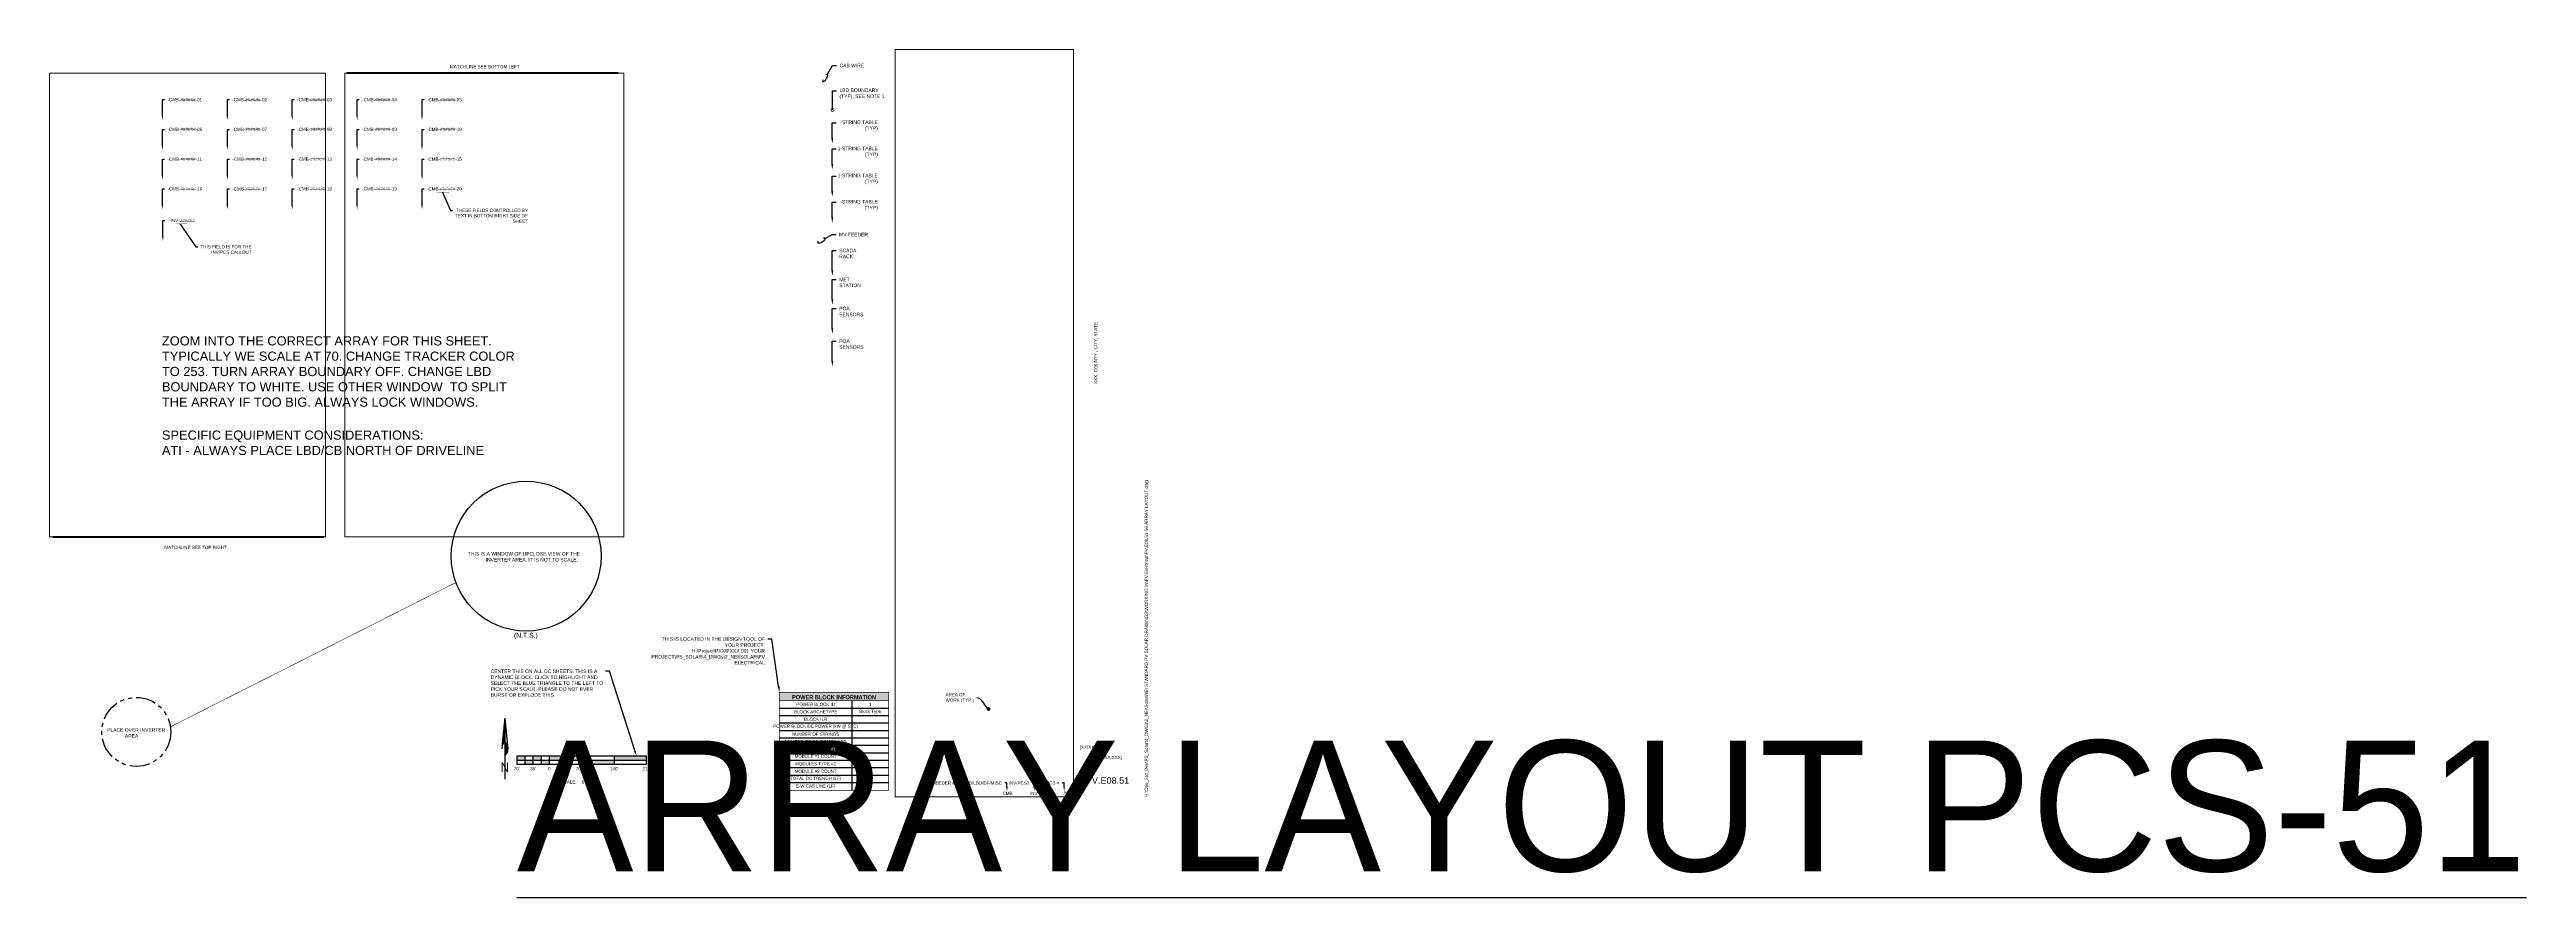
# Paper-space layout 'PV.E08.51 ARRAY LAYOUT PCS-51' of a CAD drawing. Header units: feet. Extents: x 0.9 to 77.2, y -3.1 to 23.
import ezdxf
from ezdxf import colors
from ezdxf.entities.mleader import LeaderData, LeaderLine
from ezdxf.enums import TextEntityAlignment as Align
from ezdxf.math import Vec2, Vec3

# ---------------------------------------------------------------- set-up
doc = ezdxf.new("R2018")
doc.units = ezdxf.units.FT
doc.header["$MEASUREMENT"] = 0
doc.linetypes.add('PHANTOM', pattern=[0.5, 0.25, -0.05, 0.05, -0.05, 0.05, -0.05])
doc.linetypes.add('PHANTOM2', pattern=[1.25, 0.625, -0.125, 0.125, -0.125, 0.125, -0.125])
for name, color, linetype in [('E-DETL', 7, 'Continuous'), ('G-ANNO-TEXT', 1, 'Continuous'), ('G-ANNO-TTBL', 1, 'Continuous'), ('G-MATC-LINE', 6, 'PHANTOM'), ('PV-AUTOTABLES', 7, 'Continuous')]:
    doc.layers.add(name, color=color, linetype=linetype)
doc.layers.add('G-NPLT', color=67, linetype='Continuous', plot=False)
doc.layers.add('VP', color=31, linetype='Continuous', plot=False)
doc.styles.add('NEI Standard', font='arial.ttf', dxfattribs={"height": 0.1094})
doc.styles.add('NEI-A', font='arial.ttf')
doc.styles.get("Standard").update_dxf_attribs({"font": 'arial.ttf'})

# ---------------------------------------------------------------- blocks, each defined once
blk = doc.blocks.new('_Dot')
at = {"color": 0, "linetype": 'ByBlock', "lineweight": -2}
blk.add_line((-0.5, 0), (-1, 0), dxfattribs=at)
at = {"color": 0, "linetype": 'ByBlock', "const_width": 0.5}
blk.add_lwpolyline([(-0.25, 0, 1), (0.25, 0, 1)], format="xyb", close=True, dxfattribs=at)
blk = doc.blocks.new('*A17')
at = {"color": 7, "linetype": 'Continuous', "ltscale": 0.083333, "const_width": 0.0208}
blk.add_lwpolyline([(3.365, 0), (0, 0), (0, -3.021), (3.365, -3.021)], close=True, dxfattribs=at)
blk.add_lwpolyline([(0, -0.26), (3.365, -0.26)], dxfattribs=at)
at = {"color": 7, "linetype": 'Continuous', "ltscale": 0.083333}
for points in [[(0, -0.49), (3.365, -0.49)], [(0, -0.719), (3.365, -0.719)], [(2.229, -0.26), (2.229, -3.021)], [(0, -0.948), (3.365, -0.948)], [(0, -1.177), (3.365, -1.177)], [(0, -1.406), (3.365, -1.406)], [(0, -1.635), (3.365, -1.635)], [(0, -1.865), (3.365, -1.865)], [(0, -2.094), (3.365, -2.094)], [(0, -2.323), (3.365, -2.323)], [(0, -2.552), (3.365, -2.552)], [(0, -2.781), (3.365, -2.781)]]:
    blk.add_lwpolyline(points, dxfattribs=at)
at = {"color": 254, "true_color": 0xd9d9d9}
blk.add_solid([(0, 0), (3.365, 0), (0, -0.26), (3.365, -0.26)], dxfattribs=at)
at = {"color": 7, "style": 'NEI-A'}
for s, insert, char_height, attachment_point in [('\\fArial Narrow|b0|i0|c0|p34;BLOCK ARCHETYPE', (1.115, -0.604), 0.09931, 5), ('\\fArial Narrow|b1|i0|c0|p34;POWER BLOCK INFORMATION', (1.682, -0.219), 0.12639, 8), ('\\fArial Narrow|b0|i0|c0|p34;POWER BLOCK ID', (1.115, -0.375), 0.09931, 5), ('\\fArial Narrow|b0|i0|c0|p34;Block Type ', (2.797, -0.604), 0.09931, 5), ('\\fArial Narrow|b0|i0|c0|p34;1', (2.797, -0.375), 0.09931, 5), ('\\fArial Narrow|b0|i0|c0|p34;POWER BLOCK DC POWER (kW @ STC)', (1.115, -1.062), 0.09931, 5), ('\\fArial Narrow|b0|i0|c0|p34;NUMBER OF DC COMBINERS', (1.115, -1.521), 0.09931, 5), ('\\fArial Narrow|b0|i0|c0|p34;NUMBER OF STRINGS', (1.115, -1.292), 0.09931, 5), ('\\fArial Narrow|b0|i0|c0|p34;BLOCK ILR', (1.115, -0.833), 0.09931, 5), ('\\fArial Narrow|b0|i0|c0|p34;MODULE #1 COUNT', (1.115, -1.979), 0.09931, 5), ('\\fArial Narrow|b0|i0|c0|p34;MODULES TYPE #1', (1.115, -1.75), 0.09931, 5), ('\\fArial Narrow|b0|i0|c0|p34;MODULES TYPE #2', (1.115, -2.208), 0.09931, 5), ('\\fArial Narrow|b0|i0|c0|p34;TOTAL DC TRENCH (LF)', (1.115, -2.667), 0.09931, 5), ('\\fArial Narrow|b0|i0|c0|p34;MODULE #2 COUNT', (1.115, -2.438), 0.09931, 5), ('\\fArial Narrow|b0|i0|c0|p34;E-W CAB LINE (LF)', (1.115, -2.901), 0.09931, 5)]:
    blk.add_mtext(s, dxfattribs=dict(at, insert=insert, char_height=char_height, attachment_point=attachment_point))
blk = doc.blocks.new('Equipment Callout Arrowhead .75')
at = {"color": 0}
blk.add_ellipse((-0.25, 0), major_axis=(0.743, 0), ratio=0.350959, start_param=-0.80282, end_param=3.944413, dxfattribs=at)
blk = doc.blocks.new('_DotSmall')
at = {"color": 0, "linetype": 'ByBlock', "const_width": 0.5}
blk.add_lwpolyline([(-0.0625, 0, 1), (0.0625, 0, 1)], format="xyb", close=True, dxfattribs=at)
blk = doc.blocks.new('TITLE NAME W_O SCALE')
at = {"lineweight": 30, "flags": 104}
blk.add_attdef('TITLE_NAME', text='', height=0.25, dxfattribs=at).set_placement((-0.029, 0.213), align=Align.BOTTOM_LEFT)
at = {"style": 'NEI-A'}
for tag, p in [('SCALE:', (0, 0)), ('1"_=_', (0.561, 0.002))]:
    blk.add_attdef(tag, text='', height=0.109, dxfattribs=at).set_placement(p, align=Align.BOTTOM_LEFT)
blk = doc.blocks.new('NORTH ARROW VERTICAL')
h = blk.add_hatch()
h.set_pattern_fill('ANSI31', color=0, scale=0.01, style=0)
h.paths.add_polyline_path([(-0.029, 0.337, -0.067391), (-0.022, 0.357, -0.104279), (-0.011, 0.371, -0.174286), (0, 0.375), (0, 0.625)])
h.paths.add_polyline_path([(0.031, 0.312), (0.029, 0.337, 0.067391), (0.022, 0.357, 0.104279), (0.011, 0.371, 0.174286), (0, 0.375), (0, 0.25, 0.174286), (0.011, 0.254, 0.104279), (0.022, 0.268, 0.065115), (0.029, 0.287, 0.051264)])
at = {"color": 0}
for p, q in [((0, 0.625), (-0.031, 0.312)), ((0, 0.625), (0.031, 0.312)), ((0, 0.625), (0, 0.375)), ((0, 0.375), (0, 0.25)), ((0, 0.25), (0, 0))]:
    blk.add_line(p, q, dxfattribs=at)
for points in [[(0, 0.375, 0.174286), (-0.011, 0.371, 0.104279), (-0.022, 0.357, 0.065115), (-0.029, 0.338, 0.051264), (-0.031, 0.312, 0.051264)], [(0.031, 0.312, 0.051264), (0.029, 0.338, 0.065115), (0.022, 0.357, 0.104279), (0.011, 0.371, 0.174286), (0, 0.375, 0.174286)], [(0, 0.25, 0.174286), (0.011, 0.254, 0.104279), (0.022, 0.268, 0.065115), (0.029, 0.287, 0.051264), (0.031, 0.312, 0.051264)]]:
    blk.add_lwpolyline(points, format="xyb", dxfattribs=at)
at = {"color": 0, "style": 'NEI-A', "width": 0.85}
blk.add_text('N', height=0.1, dxfattribs=at).set_placement((0, 0.122), align=Align.MIDDLE)
blk = doc.blocks.new('SUB_BLOCK-SCALE_1')
h = blk.add_hatch(color=256)
h.dxf.hatch_style = 1
h.paths.add_polyline_path([(-2, 0.125), (-2, 0), (-1.75, 0), (-1.75, 0.125)])
h.paths.add_polyline_path([(-1.75, 0), (-1.75, -0.125), (-1.5, -0.125), (-1.5, 0)])
h.paths.add_polyline_path([(-1.25, 0.125), (-1.5, 0.125), (-1.5, 0), (-1.25, 0)])
h.paths.add_polyline_path([(-1.25, 0), (-1.25, -0.125), (-1, -0.125), (-1, 0)])
h.paths.add_polyline_path([(0, 0), (0, 0.125), (-1, 0.125), (-1, 0)])
h.paths.add_polyline_path([(1, -0.125), (1, 0), (0, 0), (0, -0.125)])
h.paths.add_polyline_path([(1, 0.125), (1, 0), (2, 0), (2, 0.125)])
for p, q in [((-2, 0), (2, 0)), ((-1.75, 0.125), (-1.75, -0.125)), ((-1.5, 0.125), (-1.5, -0.125)), ((-1.25, 0.125), (-1.25, -0.125)), ((-1, 0.125), (-1, -0.125)), ((0, -0.125), (0, 0.125))]:
    blk.add_line(p, q)
at = {"color": 0, "linetype": 'ByBlock', "lineweight": -2}
blk.add_line((1, 0.125), (1, -0.125), dxfattribs=at)
blk.add_lwpolyline([(-2, 0.125), (-2, -0.125), (2, -0.125), (2, 0.125)], close=True, dxfattribs=at)
at = {"insert": (-0.655, -0.667), "char_height": 0.1, "width": 0.4822, "attachment_point": 4, "style": 'NEI-A'}
blk.add_mtext('\\pxql;SCALE:', dxfattribs=at)
at = {"linetype": 'ByBlock', "lineweight": -2, "style": 'NEI-A', "flags": 8}
for tag, p in [('#1', (-2, -0.257)), ('#2', (-1.5, -0.257)), ('#3', (-1, -0.257)), ('#4', (0, -0.257)), ('#5', (1, -0.257)), ('#6', (2, -0.257))]:
    blk.add_attdef(tag, text='', height=0.1, dxfattribs=at).set_placement(p, align=Align.MIDDLE_CENTER)
blk.add_attdef('SCALE', text='', height=0.1, dxfattribs=at).set_placement((0, -0.667), align=Align.MIDDLE_LEFT)
blk = doc.blocks.new('*U26')
ref = blk.add_blockref('SUB_BLOCK-SCALE_1', (0, 0))
ref.add_attrib('#1', "70'", dxfattribs={"linetype": 'ByBlock', "lineweight": -2, "height": 0.1, "style": 'NEI-A', "flags": 8}).set_placement((-2, -0.257), align=Align.MIDDLE)
ref.add_attrib('#2', "35'", dxfattribs={"linetype": 'ByBlock', "lineweight": -2, "height": 0.1, "style": 'NEI-A', "flags": 8}).set_placement((-1.5, -0.257), align=Align.MIDDLE)
ref.add_attrib('#3', '0', dxfattribs={"linetype": 'ByBlock', "lineweight": -2, "height": 0.1, "style": 'NEI-A', "flags": 8}).set_placement((-1, -0.257), align=Align.MIDDLE)
ref.add_attrib('#4', "70'", dxfattribs={"linetype": 'ByBlock', "lineweight": -2, "height": 0.1, "style": 'NEI-A', "flags": 8}).set_placement((-0.091, -0.257), align=Align.MIDDLE)
ref.add_attrib('#5', "140'", dxfattribs={"linetype": 'ByBlock', "lineweight": -2, "height": 0.1, "style": 'NEI-A', "flags": 8}).set_placement((1, -0.257), align=Align.MIDDLE)
ref.add_attrib('#6', "210'", dxfattribs={"linetype": 'ByBlock', "lineweight": -2, "height": 0.1, "style": 'NEI-A', "flags": 8}).set_placement((2, -0.257), align=Align.MIDDLE)
ref.add_attrib('SCALE', '1"=70\'', dxfattribs={"linetype": 'ByBlock', "lineweight": -2, "height": 0.1, "style": 'NEI-A', "flags": 8}).set_placement((0, -0.667), align=Align.MIDDLE_LEFT)

psp = doc.layouts.new('PV.E08.51 ARRAY LAYOUT PCS-51')

# ---------------------------------------------------------------- linework, layer by layer
at = {"layer": 'E-DETL', "linetype": 'Continuous', "const_width": 0.0156, "flags": 128}
psp.add_lwpolyline([(4.572, 2.153), (13.361, 6.591)], dxfattribs=at)
at = {"layer": 'E-DETL', "linetype": 'Continuous'}
psp.add_circle((15.539, 7.41), 2.309, dxfattribs=at)
at = {"layer": 'E-DETL', "linetype": 'PHANTOM2'}
psp.add_circle((3.526, 1.998), 1.063, dxfattribs=at)
at = {"layer": 'G-MATC-LINE', "const_width": 0.0625}
for points in [[(18.38, 22.287), (10.012, 22.287)], [(9.313, 8.003), (0.945, 8.003)]]:
    psp.add_lwpolyline(points, dxfattribs=at)

# ---------------------------------------------------------------- block references
at = {"layer": 'PV-AUTOTABLES'}
psp.add_blockref('*A17', (23.345, 3.221), dxfattribs=at)

# ---------------------------------------------------------------- texts
at = {"layer": 'G-ANNO-TEXT', "attachment_point": 5, "style": 'NEI-A'}
for s, width, insert, char_height in [('MATCHLINE SEE BOTTOM LEFT', 7.58538, (14.266, 22.482), 0.1), ('MATCHLINE SEE TOP RIGHT', 3.13854, (5.352, 7.678), 0.1), ('(N.T.S.)', 1.53108, (15.53, 4.952), 0.15)]:
    psp.add_mtext_dynamic_manual_height_columns(s, width=width, gutter_width=0.547, heights=[0], dxfattribs=dict(at, insert=insert, char_height=char_height))
at = {"layer": 'G-ANNO-TTBL', "style": 'NEI-A'}
psp.add_text('XXX, COUNTY , CITY, STATE', height=0.1, rotation=90, dxfattribs=at).set_placement((33.097, 13.668), align=Align.MIDDLE)
for s, width, insert, char_height, attachment_point in [('[XX/XX/XX]', 0.85482, (32.595, 1.513), 0.1, 4), ('[XXXX.XXX]', 0.85482, (33.515, 1.2), 0.1, 5), ('PV.E08.51', 1.7218, (33.455, 0.502), 0.2, 5)]:
    psp.add_mtext_dynamic_manual_height_columns(s, width=width, gutter_width=0.5, heights=[0], dxfattribs=dict(at, insert=insert, char_height=char_height, attachment_point=attachment_point))
at = {"layer": 'G-NPLT', "insert": (34.6, 0), "char_height": 0.1, "width": 13.97168, "attachment_point": 1, "rotation": 90, "style": 'NEI-A'}
psp.add_mtext('H:\\\\Ops_Std_Dev\\\\PS_Solar\\\\4_DWGs\\\\2_NEI\\\\Solar\\\\NEI STANDARD PV SOLAR DRAWINGS\\\\WORKING IN\\\\PV Electrical\\\\PV.E08.51-56 ARRAY LAYOUT.dwg', dxfattribs=at)
at = {"layer": 'G-NPLT', "style": 'NEI-A'}
for s, width, gutter_width, insert, char_height, attachment_point in [('\\pxi-5,l5,ql;THIS IS A WINDOW OF UPCLOSE VIEW OF THE INVERTER AREA. IT IS NOT TO SCALE.', 3.63316, 0.469, (13.744, 7.537), 0.1094, 1), ('\\pxi-5,l5,ql;PLACE OVER INVERTER AREA', 1.79112, 0.469, (2.626, 2.111), 0.1094, 1), ('CMB', 0.28743, 0.547, (30.218, 0.106), 0.1, 4), ('INV', 0.13074, 0.547, (31.064, 0.105), 0.1, 4), ('######', 0.28743, 0.547, (32.095, 0.114), 0.1, 4)]:
    psp.add_mtext_dynamic_manual_height_columns(s, width=width, gutter_width=gutter_width, heights=[0], dxfattribs=dict(at, insert=insert, char_height=char_height, attachment_point=attachment_point))

# ---------------------------------------------------------------- leaders
at = {"layer": 'G-ANNO-TEXT'}
ml = psp.add_multileader_mtext('Standard', dxfattribs=at)
ml.set_content('CAB WIRE', color=256, style='NEI-A')
ml.set_leader_properties()
ml.set_arrow_properties(name='Equipment Callout Arrowhead .75')
ml.build(insert=Vec2(0, 0))
ml.multileader.update_dxf_attribs({"dogleg_length": 0.125, "arrow_head_size": 0.18})
ctx = ml.context
ctx.base_point, ctx.char_height, ctx.arrow_head_size, ctx.landing_gap_size, ctx.plane_origin = Vec3(25.107, 22.52), 0.1094, 0.18, 0.09, Vec3(24.337, 21.416)
notes = []
notes.append((ctx, [(0, (1, 1, 0), (24.982, 22.52), (1, 0), 0.125, [(0, [(24.732, 22.101)], 0, [])])]))
ctx.mtext.insert, ctx.mtext.width, ctx.mtext.flow_direction = Vec3(25.197, 22.576), 0.76912, 5
ctx.mtext.has_bg_fill, ctx.mtext.bg_color, ctx.mtext.bg_scale_factor, ctx.mtext.bg_transparency, ctx.mtext.use_window_bg_color = 1, -1027028792, 1.5, 0, 1
ml = psp.add_multileader_mtext('Standard', dxfattribs=at)
ml.set_content('SCADA\\PRACK', color=256, style='NEI-A')
ml.set_leader_properties()
ml.build(insert=Vec2(0, 0))
ml.multileader.update_dxf_attribs({"dogleg_length": 0.125, "arrow_head_size": 0.18})
ctx = ml.context
ctx.base_point, ctx.char_height, ctx.arrow_head_size, ctx.landing_gap_size, ctx.plane_origin = Vec3(25.097, 16.821), 0.1094, 0.18, 0.09, Vec3(30.985, 17.392)
notes.append((ctx, [(0, (1, 1, 0), (24.972, 16.821), (1, 0), 0.125, [(0, [(24.974, 16.034)], 0, [])])]))
ctx.mtext.insert, ctx.mtext.width, ctx.mtext.flow_direction = Vec3(25.187, 16.877), 0.00121, 5
ctx.mtext.has_bg_fill, ctx.mtext.bg_color, ctx.mtext.bg_scale_factor, ctx.mtext.bg_transparency, ctx.mtext.use_window_bg_color = 1, -1027028792, 1.5, 0, 1
ml = psp.add_multileader_mtext('Standard', dxfattribs=at)
ml.set_content('AREA OF WORK (TYP.)', color=256, style='NEI-A')
ml.set_leader_properties()
ml.set_arrow_properties(name='DOT')
ml.build(insert=Vec2(0, 0))
ml.multileader.update_dxf_attribs({"leader_type": 2, "text_right_attachment_type": 2, "dogleg_length": 0.1, "arrow_head_size": 0.05})
ctx = ml.context
ctx.base_point, ctx.char_height, ctx.arrow_head_size, ctx.landing_gap_size, ctx.plane_origin = Vec3(28.373, 3.13), 0.10005, 0.05, 0.09, Vec3(21.99, 1.779)
ctx.right_attachment = 2
notes.append((ctx, [(1, (1, 1, 0), (29.523, 3.045), (-1, 0), 0.1, [(1, [(29.786, 2.703)], 0, [])])]))
ctx.mtext.insert, ctx.mtext.width, ctx.mtext.flow_direction = Vec3(28.463, 3.195), 0.97803, 5
ctx.mtext.has_bg_fill, ctx.mtext.bg_color, ctx.mtext.bg_scale_factor, ctx.mtext.bg_transparency, ctx.mtext.use_window_bg_color = 1, -1027028792, 1.5, 0, 1
at = {"layer": 'G-NPLT'}
ml = psp.add_multileader_mtext('Standard', dxfattribs=at)
ml.set_content('THESE FIELDS CONTROLLED BY TEXT IN BOTTOM RIGHT SIDE OF SHEET', color=256, style='NEI-A')
ml.set_leader_properties()
ml.build(insert=Vec2(0, 0))
ml.multileader.update_dxf_attribs({"dogleg_length": 0.0625, "arrow_head_size": 0.125})
ctx = ml.context
ctx.base_point, ctx.char_height, ctx.arrow_head_size, ctx.landing_gap_size, ctx.plane_origin = Vec3(13.271, 18.059), 0.1, 0.125, 0.09, Vec3(13.952, 18.111)
ctx.text_align_type = 2
notes.append((ctx, [(0, (1, 1, 0), (13.209, 18.059), (1, 0), 0.0625, [(2, [(12.679, 18.638), (13.16, 18.627), (12.948, 18.642)], 0, [])])]))
ctx.mtext.insert, ctx.mtext.width, ctx.mtext.alignment, ctx.mtext.flow_direction = Vec3(15.594, 18.11), 2.56759, 3, 5
ml = psp.add_multileader_mtext('Standard', dxfattribs=at)
ml.set_content('THIS FIELD IS FOR THE INV/PCS CALLOUT', color=256, style='NEI-A')
ml.set_leader_properties()
ml.build(insert=Vec2(0, 0))
ml.multileader.update_dxf_attribs({"dogleg_length": 0.0625, "arrow_head_size": 0.125})
ctx = ml.context
ctx.base_point, ctx.char_height, ctx.arrow_head_size, ctx.landing_gap_size, ctx.plane_origin = Vec3(5.421, 16.937), 0.1, 0.125, 0.09, Vec3(6.102, 16.989)
ctx.text_align_type = 2
notes.append((ctx, [(0, (1, 1, 0), (5.359, 16.937), (1, 0), 0.0625, [(2, [(4.64, 17.666), (5.089, 17.662), (4.86, 17.66)], 0, [])])]))
ctx.mtext.insert, ctx.mtext.width, ctx.mtext.alignment, ctx.mtext.flow_direction = Vec3(7.076, 16.988), 1.61654, 3, 5
ml = psp.add_multileader_mtext('Standard', dxfattribs=at)
ml.set_content('CKT/FEEDER #', color=256, style='NEI-A')
ml.set_leader_properties()
ml.build(insert=Vec2(0, 0))
ml.multileader.update_dxf_attribs({"dogleg_length": 0.0625, "arrow_head_size": 0.125})
ctx = ml.context
ctx.base_point, ctx.char_height, ctx.arrow_head_size, ctx.landing_gap_size, ctx.plane_origin = Vec3(27.667, 0.423), 0.1, 0.125, 0.09, Vec3(29.271, 0.475)
ctx.text_align_type = 2
notes.append((ctx, [(0, (1, 1, 0), (28.902, 0.423), (-1, 0), 0.0625, [(0, [(28.902, 0.158)], 0, [])])]))
ctx.mtext.insert, ctx.mtext.width, ctx.mtext.alignment, ctx.mtext.flow_direction = Vec3(28.749, 0.474), 1, 3, 5
ml = psp.add_multileader_mtext('Standard', dxfattribs=at)
ml.set_content('CMB/LBD/DF/MISC', color=256, style='NEI-A')
ml.set_leader_properties()
ml.build(insert=Vec2(0, 0))
ml.multileader.update_dxf_attribs({"dogleg_length": 0.0625, "arrow_head_size": 0.125})
ctx = ml.context
ctx.base_point, ctx.char_height, ctx.arrow_head_size, ctx.landing_gap_size, ctx.plane_origin = Vec3(28.891, 0.425), 0.1, 0.125, 0.09, Vec3(30.634, 0.477)
ctx.text_align_type = 2
notes.append((ctx, [(0, (1, 1, 0), (30.356, 0.425), (-1, 0), 0.0625, [(0, [(30.356, 0.162)], 0, [])])]))
ctx.mtext.insert, ctx.mtext.width, ctx.mtext.alignment, ctx.mtext.flow_direction = Vec3(30.203, 0.475), 1, 3, 5
ml = psp.add_multileader_mtext('Standard', dxfattribs=at)
ml.set_content('INV/PCS?', color=256, style='NEI-A')
ml.set_leader_properties()
ml.build(insert=Vec2(0, 0))
ml.multileader.update_dxf_attribs({"dogleg_length": 0.0625, "arrow_head_size": 0.125})
ctx = ml.context
ctx.base_point, ctx.char_height, ctx.arrow_head_size, ctx.landing_gap_size, ctx.plane_origin = Vec3(30.337, 0.424), 0.1, 0.125, 0.09, Vec3(31.565, 0.476)
ctx.text_align_type = 2
notes.append((ctx, [(0, (1, 1, 0), (31.196, 0.424), (-1, 0), 0.0625, [(0, [(31.199, 0.172)], 0, [])])]))
ctx.mtext.insert, ctx.mtext.width, ctx.mtext.alignment, ctx.mtext.flow_direction = Vec3(31.044, 0.475), 0.6306, 3, 5
ml = psp.add_multileader_mtext('Standard', dxfattribs=at)
ml.set_content('INV/PCS #', color=256, style='NEI-A')
ml.set_leader_properties()
ml.build(insert=Vec2(0, 0))
ml.multileader.update_dxf_attribs({"dogleg_length": 0.0625, "arrow_head_size": 0.125})
ctx = ml.context
ctx.base_point, ctx.char_height, ctx.arrow_head_size, ctx.landing_gap_size, ctx.plane_origin = Vec3(31.213, 0.429), 0.1, 0.125, 0.09, Vec3(32.473, 0.481)
ctx.text_align_type = 2
notes.append((ctx, [(0, (1, 1, 0), (32.116, 0.429), (-1, 0), 0.0625, [(0, [(32.118, 0.17)], 0, [])])]))
ctx.mtext.insert, ctx.mtext.width, ctx.mtext.alignment, ctx.mtext.flow_direction = Vec3(31.964, 0.48), 1, 3, 5
for ctx, leaders in notes:
    for number, flags, end, landing, length, lines in leaders:
        leader = LeaderData()
        leader.index, (leader.has_last_leader_line, leader.has_dogleg_vector, leader.attachment_direction) = number, flags
        leader.last_leader_point, leader.dogleg_vector, leader.dogleg_length = Vec3(end), Vec3(landing), length
        for number, points, colour, breaks in lines:
            line = LeaderLine()
            line.index, line.vertices, line.color, line.breaks = number, Vec3.list(points), colors.encode_raw_color(colour), breaks
            leader.lines.append(line)
        ctx.leaders.append(leader)

# ---------------------------------------------------------------- viewports
at = {"layer": 'VP'}
psp.add_viewport(center=(5.105, 15.145), size=(8.506, 14.2844), view_center_point=(1062205.489, -81818.832), view_height=1681208.3633, dxfattribs=at)
psp.add_viewport(center=(14.249, 15.145), size=(8.602, 14.2844), view_center_point=(763198.988, 1956140.921), view_height=2637781.614, status=3, dxfattribs=at)
vp = psp.add_viewport(center=(15.539, 7.41), size=(4.619, 4.6188), view_center_point=(576477.775, 1034631.816), view_height=138.5635, status=4, dxfattribs=at)
vp.dxf.flags = 0x10000  # cut along an outline
vp.dxf.clipping_boundary_handle = psp.add_lwpolyline([(13.229, 7.41, 1), (17.848, 7.41, 1)], format="xyb", close=True, dxfattribs={"invisible": 1}).dxf.handle

# ---------------------------------------------------------------- next in the draw order: linework, layer by layer
at = {"layer": 'G-ANNO-TEXT', "const_width": 0.0483, "flags": 128}
psp.add_lwpolyline([(29.756, 2.704, 1), (29.823, 2.704, 1)], format="xyb", close=True, dxfattribs=at)

# ---------------------------------------------------------------- next in the draw order: texts
at = {"layer": 'G-NPLT', "attachment_point": 1, "style": 'NEI-A', "bg_fill": 3, "box_fill_scale": 1.5, "bg_fill_color": 256, "bg_fill_transparency": 0}
for s, insert, char_height in [('ZOOM INTO THE CORRECT ARRAY FOR THIS SHEET. TYPICALLY WE SCALE AT 70. CHANGE TRACKER COLOR TO 253. TURN ARRAY BOUNDARY OFF. CHANGE LBD BOUNDARY TO WHITE. USE OTHER WINDOW  TO SPLIT THE ARRAY IF TOO BIG. ALWAYS LOCK WINDOWS.', (4.315, 14.182), 0.282978), ('SPECIFIC EQUIPMENT CONSIDERATIONS:\\PATI - ALWAYS PLACE LBD/CB NORTH OF DRIVELINE', (4.315, 11.279), 0.28298)]:
    psp.add_mtext_dynamic_manual_height_columns(s, width=11.28978, gutter_width=1.415, heights=[0], dxfattribs=dict(at, insert=insert, char_height=char_height))

# ---------------------------------------------------------------- next in the draw order: leaders
at = {"layer": 'G-ANNO-TEXT'}
ml = psp.add_multileader_mtext('Standard', dxfattribs=at)
ml.set_content(' -CMB-######-01', color=256, style='NEI-A')
ml.set_leader_properties()
ml.build(insert=Vec2(0, 0))
ml.multileader.update_dxf_attribs({"dogleg_length": 0.0625, "arrow_head_size": 0.125})
ctx = ml.context
ctx.base_point, ctx.char_height, ctx.arrow_head_size, ctx.landing_gap_size, ctx.plane_origin = Vec3(4.393, 21.468), 0.1, 0.125, 0.09, Vec3(3.581, 20.169)
notes = []
notes.append((ctx, [(0, (1, 1, 0), (4.331, 21.468), (1, 0), 0.0625, [(0, [(4.331, 20.837)], 0, [])])]))
ctx.mtext.insert, ctx.mtext.width, ctx.mtext.flow_direction = Vec3(4.483, 21.518), 1, 5
ctx.mtext.has_bg_fill, ctx.mtext.bg_color, ctx.mtext.bg_scale_factor, ctx.mtext.bg_transparency, ctx.mtext.use_window_bg_color = 1, -1027028792, 1.5, 0, 1
ml = psp.add_multileader_mtext('Standard', dxfattribs=at)
ml.set_content(' -CMB-######-02', color=256, style='NEI-A')
ml.set_leader_properties()
ml.build(insert=Vec2(0, 0))
ml.multileader.update_dxf_attribs({"dogleg_length": 0.0625, "arrow_head_size": 0.125})
ctx = ml.context
ctx.base_point, ctx.char_height, ctx.arrow_head_size, ctx.landing_gap_size, ctx.plane_origin = Vec3(6.393, 21.468), 0.1, 0.125, 0.09, Vec3(5.581, 20.169)
notes.append((ctx, [(0, (1, 1, 0), (6.331, 21.468), (1, 0), 0.0625, [(0, [(6.331, 20.837)], 0, [])])]))
ctx.mtext.insert, ctx.mtext.width, ctx.mtext.flow_direction = Vec3(6.483, 21.518), 1, 5
ctx.mtext.has_bg_fill, ctx.mtext.bg_color, ctx.mtext.bg_scale_factor, ctx.mtext.bg_transparency, ctx.mtext.use_window_bg_color = 1, -1027028792, 1.5, 0, 1
ml = psp.add_multileader_mtext('Standard', dxfattribs=at)
ml.set_content(' -CMB-######-03', color=256, style='NEI-A')
ml.set_leader_properties()
ml.build(insert=Vec2(0, 0))
ml.multileader.update_dxf_attribs({"dogleg_length": 0.0625, "arrow_head_size": 0.125})
ctx = ml.context
ctx.base_point, ctx.char_height, ctx.arrow_head_size, ctx.landing_gap_size, ctx.plane_origin = Vec3(8.393, 21.468), 0.1, 0.125, 0.09, Vec3(7.581, 20.169)
notes.append((ctx, [(0, (1, 1, 0), (8.331, 21.468), (1, 0), 0.0625, [(0, [(8.331, 20.837)], 0, [])])]))
ctx.mtext.insert, ctx.mtext.width, ctx.mtext.flow_direction = Vec3(8.483, 21.519), 1, 5
ctx.mtext.has_bg_fill, ctx.mtext.bg_color, ctx.mtext.bg_scale_factor, ctx.mtext.bg_transparency, ctx.mtext.use_window_bg_color = 1, -1027028792, 1.5, 0, 1
ml = psp.add_multileader_mtext('Standard', dxfattribs=at)
ml.set_content(' -CMB-######-04', color=256, style='NEI-A')
ml.set_leader_properties()
ml.build(insert=Vec2(0, 0))
ml.multileader.update_dxf_attribs({"dogleg_length": 0.0625, "arrow_head_size": 0.125})
ctx = ml.context
ctx.base_point, ctx.char_height, ctx.arrow_head_size, ctx.landing_gap_size, ctx.plane_origin = Vec3(10.393, 21.468), 0.1, 0.125, 0.09, Vec3(9.581, 20.169)
notes.append((ctx, [(0, (1, 1, 0), (10.331, 21.468), (1, 0), 0.0625, [(0, [(10.331, 20.837)], 0, [])])]))
ctx.mtext.insert, ctx.mtext.width, ctx.mtext.flow_direction = Vec3(10.483, 21.518), 1, 5
ctx.mtext.has_bg_fill, ctx.mtext.bg_color, ctx.mtext.bg_scale_factor, ctx.mtext.bg_transparency, ctx.mtext.use_window_bg_color = 1, -1027028792, 1.5, 0, 1
ml = psp.add_multileader_mtext('Standard', dxfattribs=at)
ml.set_content(' -CMB-######-05', color=256, style='NEI-A')
ml.set_leader_properties()
ml.build(insert=Vec2(0, 0))
ml.multileader.update_dxf_attribs({"dogleg_length": 0.0625, "arrow_head_size": 0.125})
ctx = ml.context
ctx.base_point, ctx.char_height, ctx.arrow_head_size, ctx.landing_gap_size, ctx.plane_origin = Vec3(12.393, 21.468), 0.1, 0.125, 0.09, Vec3(11.581, 20.169)
notes.append((ctx, [(0, (1, 1, 0), (12.331, 21.468), (1, 0), 0.0625, [(0, [(12.331, 20.837)], 0, [])])]))
ctx.mtext.insert, ctx.mtext.width, ctx.mtext.flow_direction = Vec3(12.483, 21.518), 1, 5
ctx.mtext.has_bg_fill, ctx.mtext.bg_color, ctx.mtext.bg_scale_factor, ctx.mtext.bg_transparency, ctx.mtext.use_window_bg_color = 1, -1027028792, 1.5, 0, 1
ml = psp.add_multileader_mtext('Standard', dxfattribs=at)
ml.set_content(' -INV-######', color=256, style='NEI-A')
ml.set_leader_properties()
ml.build(insert=Vec2(0, 0))
ml.multileader.update_dxf_attribs({"dogleg_length": 0.0625, "arrow_head_size": 0.125})
ctx = ml.context
ctx.base_point, ctx.char_height, ctx.arrow_head_size, ctx.landing_gap_size, ctx.plane_origin = Vec3(4.408, 17.746), 0.1, 0.125, 0.09, Vec3(3.595, 16.447)
notes.append((ctx, [(0, (1, 1, 0), (4.345, 17.746), (1, 0), 0.0625, [(0, [(4.345, 17.115)], 0, [])])]))
ctx.mtext.insert, ctx.mtext.width, ctx.mtext.flow_direction = Vec3(4.498, 17.796), 1, 5
ctx.mtext.has_bg_fill, ctx.mtext.bg_color, ctx.mtext.bg_scale_factor, ctx.mtext.bg_transparency, ctx.mtext.use_window_bg_color = 1, -1027028792, 1.5, 0, 1
ml = psp.add_multileader_mtext('Standard', dxfattribs=at)
ml.set_content('MV FEEDER ', color=256, style='NEI-A')
ml.set_leader_properties()
ml.set_arrow_properties(name='Equipment Callout Arrowhead .75')
ml.build(insert=Vec2(0, 0))
ml.multileader.update_dxf_attribs({"dogleg_length": 0.125, "arrow_head_size": 0.18})
ctx = ml.context
ctx.base_point, ctx.char_height, ctx.arrow_head_size, ctx.landing_gap_size, ctx.plane_origin = Vec3(25.091, 17.313), 0.1094, 0.18, 0.09, Vec3(22.166, 16.421)
notes.append((ctx, [(0, (1, 1, 0), (24.966, 17.313), (1, 0), 0.125, [(0, [(24.599, 17.108)], 0, [])])]))
ctx.mtext.insert, ctx.mtext.width, ctx.mtext.flow_direction = Vec3(25.181, 17.368), 1.14964, 5
ctx.mtext.has_bg_fill, ctx.mtext.bg_color, ctx.mtext.bg_scale_factor, ctx.mtext.bg_transparency, ctx.mtext.use_window_bg_color = 1, -1027028792, 1.5, 0, 1
ml = psp.add_multileader_mtext('Standard', dxfattribs=at)
ml.set_content('MET STATION', color=256, style='NEI-A')
ml.set_leader_properties()
ml.build(insert=Vec2(0, 0))
ml.multileader.update_dxf_attribs({"dogleg_length": 0.125, "arrow_head_size": 0.18})
ctx = ml.context
ctx.base_point, ctx.char_height, ctx.arrow_head_size, ctx.landing_gap_size, ctx.plane_origin = Vec3(25.097, 15.93), 0.1094, 0.18, 0.09, Vec3(30.985, 16.501)
notes.append((ctx, [(0, (1, 1, 0), (24.972, 15.93), (1, 0), 0.125, [(0, [(24.974, 15.143)], 0, [])])]))
ctx.mtext.insert, ctx.mtext.width, ctx.mtext.flow_direction = Vec3(25.187, 15.986), 0.00121, 5
ctx.mtext.has_bg_fill, ctx.mtext.bg_color, ctx.mtext.bg_scale_factor, ctx.mtext.bg_transparency, ctx.mtext.use_window_bg_color = 1, -1027028792, 1.5, 0, 1
at = {"layer": 'G-NPLT'}
ml = psp.add_multileader_mtext('Standard', dxfattribs=at)
ml.set_content('THIS IS LOCATED IN THE DESIGN TOOL OF YOUR PROJECT.\\PH:\\\\Project\\\\XXX\\\\XXXX.001 YOUR PROJECT\\\\PS_SOLAR\\\\4_DWGs\\\\2_NEI\\\\SOLAR\\\\PV ELECTRICAL', color=256, style='NEI-A')
ml.set_leader_properties()
ml.build(insert=Vec2(0, 0))
ml.multileader.update_dxf_attribs({"dogleg_length": 0.125, "arrow_head_size": 0.18})
ctx = ml.context
ctx.base_point, ctx.char_height, ctx.arrow_head_size, ctx.landing_gap_size, ctx.plane_origin = Vec3(19.32, 4.857), 0.1094, 0.18, 0.09, Vec3(22.324, 2.603)
ctx.text_align_type = 2
notes.append((ctx, [(0, (1, 1, 0), (23.112, 4.857), (-1, 0), 0.125, [(0, [(23.345, 3.221)], 0, [])])]))
ctx.mtext.insert, ctx.mtext.width, ctx.mtext.defined_height, ctx.mtext.alignment, ctx.mtext.flow_direction = Vec3(22.897, 4.913), 3.52688, 0.506, 3, 5
ctx.mtext.has_bg_fill, ctx.mtext.bg_color, ctx.mtext.bg_scale_factor, ctx.mtext.bg_transparency, ctx.mtext.use_window_bg_color = 1, -1027028792, 1.5, 0, 1
for ctx, leaders in notes:
    for number, flags, end, landing, length, lines in leaders:
        leader = LeaderData()
        leader.index, (leader.has_last_leader_line, leader.has_dogleg_vector, leader.attachment_direction) = number, flags
        leader.last_leader_point, leader.dogleg_vector, leader.dogleg_length = Vec3(end), Vec3(landing), length
        for number, points, colour, breaks in lines:
            line = LeaderLine()
            line.index, line.vertices, line.color, line.breaks = number, Vec3.list(points), colors.encode_raw_color(colour), breaks
            leader.lines.append(line)
        ctx.leaders.append(leader)

# ---------------------------------------------------------------- next in the draw order: viewports
at = {"layer": 'VP'}
psp.add_viewport(center=(29.659, 11.505), size=(5.5, 23.0106), view_center_point=(46.375, 29.495), view_height=23.0106, status=5, dxfattribs=at)

# ---------------------------------------------------------------- next in the draw order: leaders
at = {"layer": 'G-ANNO-TEXT'}
ml = psp.add_multileader_mtext('Standard', dxfattribs=at)
ml.set_content('LBD BOUNDARY\\P(TYP), SEE NOTE 1.', color=256, style='NEI-A')
ml.set_leader_properties()
ml.set_arrow_properties(name='DOTSMALL')
ml.build(insert=Vec2(0, 0))
ml.multileader.update_dxf_attribs({"dogleg_length": 0.125, "arrow_head_size": 0.18})
ctx = ml.context
ctx.base_point, ctx.char_height, ctx.arrow_head_size, ctx.landing_gap_size, ctx.plane_origin = Vec3(25.104, 21.742), 0.1094, 0.18, 0.09, Vec3(3.005, 20.348)
notes = []
notes.append((ctx, [(0, (1, 1, 0), (24.979, 21.742), (1, 0), 0.125, [(0, [(24.978, 21.151)], 0, [])])]))
ctx.mtext.insert, ctx.mtext.width, ctx.mtext.flow_direction = Vec3(25.194, 21.813), 1.41449, 5
ctx.mtext.has_bg_fill, ctx.mtext.bg_color, ctx.mtext.bg_scale_factor, ctx.mtext.bg_transparency, ctx.mtext.use_window_bg_color = 1, -1027028792, 1.5, 0, 1
ml = psp.add_multileader_mtext('Standard', dxfattribs=at)
ml.set_content(' -CMB-######-06', color=256, style='NEI-A')
ml.set_leader_properties()
ml.build(insert=Vec2(0, 0))
ml.multileader.update_dxf_attribs({"dogleg_length": 0.0625, "arrow_head_size": 0.125})
ctx = ml.context
ctx.base_point, ctx.char_height, ctx.arrow_head_size, ctx.landing_gap_size, ctx.plane_origin = Vec3(4.393, 20.552), 0.1, 0.125, 0.09, Vec3(3.581, 19.253)
notes.append((ctx, [(0, (1, 1, 0), (4.331, 20.552), (1, 0), 0.0625, [(0, [(4.331, 19.921)], 0, [])])]))
ctx.mtext.insert, ctx.mtext.width, ctx.mtext.flow_direction = Vec3(4.483, 20.603), 1, 5
ctx.mtext.has_bg_fill, ctx.mtext.bg_color, ctx.mtext.bg_scale_factor, ctx.mtext.bg_transparency, ctx.mtext.use_window_bg_color = 1, -1027028792, 1.5, 0, 1
ml = psp.add_multileader_mtext('Standard', dxfattribs=at)
ml.set_content(' -CMB-######-07', color=256, style='NEI-A')
ml.set_leader_properties()
ml.build(insert=Vec2(0, 0))
ml.multileader.update_dxf_attribs({"dogleg_length": 0.0625, "arrow_head_size": 0.125})
ctx = ml.context
ctx.base_point, ctx.char_height, ctx.arrow_head_size, ctx.landing_gap_size, ctx.plane_origin = Vec3(6.393, 20.552), 0.1, 0.125, 0.09, Vec3(5.581, 19.253)
notes.append((ctx, [(0, (1, 1, 0), (6.331, 20.552), (1, 0), 0.0625, [(0, [(6.331, 19.921)], 0, [])])]))
ctx.mtext.insert, ctx.mtext.width, ctx.mtext.flow_direction = Vec3(6.483, 20.603), 1, 5
ctx.mtext.has_bg_fill, ctx.mtext.bg_color, ctx.mtext.bg_scale_factor, ctx.mtext.bg_transparency, ctx.mtext.use_window_bg_color = 1, -1027028792, 1.5, 0, 1
ml = psp.add_multileader_mtext('Standard', dxfattribs=at)
ml.set_content(' -CMB-######-08', color=256, style='NEI-A')
ml.set_leader_properties()
ml.build(insert=Vec2(0, 0))
ml.multileader.update_dxf_attribs({"dogleg_length": 0.0625, "arrow_head_size": 0.125})
ctx = ml.context
ctx.base_point, ctx.char_height, ctx.arrow_head_size, ctx.landing_gap_size, ctx.plane_origin = Vec3(8.393, 20.552), 0.1, 0.125, 0.09, Vec3(7.581, 19.253)
notes.append((ctx, [(0, (1, 1, 0), (8.331, 20.552), (1, 0), 0.0625, [(0, [(8.331, 19.921)], 0, [])])]))
ctx.mtext.insert, ctx.mtext.width, ctx.mtext.flow_direction = Vec3(8.483, 20.603), 1, 5
ctx.mtext.has_bg_fill, ctx.mtext.bg_color, ctx.mtext.bg_scale_factor, ctx.mtext.bg_transparency, ctx.mtext.use_window_bg_color = 1, -1027028792, 1.5, 0, 1
ml = psp.add_multileader_mtext('Standard', dxfattribs=at)
ml.set_content(' -CMB-######-09', color=256, style='NEI-A')
ml.set_leader_properties()
ml.build(insert=Vec2(0, 0))
ml.multileader.update_dxf_attribs({"dogleg_length": 0.0625, "arrow_head_size": 0.125})
ctx = ml.context
ctx.base_point, ctx.char_height, ctx.arrow_head_size, ctx.landing_gap_size, ctx.plane_origin = Vec3(10.393, 20.552), 0.1, 0.125, 0.09, Vec3(9.581, 19.253)
notes.append((ctx, [(0, (1, 1, 0), (10.331, 20.552), (1, 0), 0.0625, [(0, [(10.331, 19.921)], 0, [])])]))
ctx.mtext.insert, ctx.mtext.width, ctx.mtext.flow_direction = Vec3(10.483, 20.603), 1, 5
ctx.mtext.has_bg_fill, ctx.mtext.bg_color, ctx.mtext.bg_scale_factor, ctx.mtext.bg_transparency, ctx.mtext.use_window_bg_color = 1, -1027028792, 1.5, 0, 1
ml = psp.add_multileader_mtext('Standard', dxfattribs=at)
ml.set_content(' -CMB-######-10', color=256, style='NEI-A')
ml.set_leader_properties()
ml.build(insert=Vec2(0, 0))
ml.multileader.update_dxf_attribs({"dogleg_length": 0.0625, "arrow_head_size": 0.125})
ctx = ml.context
ctx.base_point, ctx.char_height, ctx.arrow_head_size, ctx.landing_gap_size, ctx.plane_origin = Vec3(12.393, 20.552), 0.1, 0.125, 0.09, Vec3(11.581, 19.253)
notes.append((ctx, [(0, (1, 1, 0), (12.331, 20.552), (1, 0), 0.0625, [(0, [(12.331, 19.921)], 0, [])])]))
ctx.mtext.insert, ctx.mtext.width, ctx.mtext.flow_direction = Vec3(12.483, 20.603), 1, 5
ctx.mtext.has_bg_fill, ctx.mtext.bg_color, ctx.mtext.bg_scale_factor, ctx.mtext.bg_transparency, ctx.mtext.use_window_bg_color = 1, -1027028792, 1.5, 0, 1
ml = psp.add_multileader_mtext('Standard', dxfattribs=at)
ml.set_content('POA SENSORS', color=256, style='NEI-A')
ml.set_leader_properties()
ml.build(insert=Vec2(0, 0))
ml.multileader.update_dxf_attribs({"dogleg_length": 0.125, "arrow_head_size": 0.18})
ctx = ml.context
ctx.base_point, ctx.char_height, ctx.arrow_head_size, ctx.landing_gap_size, ctx.plane_origin = Vec3(25.097, 15.033), 0.1094, 0.18, 0.09, Vec3(30.985, 15.605)
notes.append((ctx, [(0, (1, 1, 0), (24.972, 15.033), (1, 0), 0.125, [(0, [(24.974, 14.247)], 0, [])])]))
ctx.mtext.insert, ctx.mtext.width, ctx.mtext.flow_direction = Vec3(25.187, 15.089), 0.00121, 5
ctx.mtext.has_bg_fill, ctx.mtext.bg_color, ctx.mtext.bg_scale_factor, ctx.mtext.bg_transparency, ctx.mtext.use_window_bg_color = 1, -1027028792, 1.5, 0, 1
at = {"layer": 'G-NPLT'}
ml = psp.add_multileader_mtext('Standard', dxfattribs=at)
ml.set_content('CENTER THIS ON ALL DC SHEETS. THIS IS A DYNAMIC BLOCK. CLICK TO HIGHLIGHT AND SELECT THE BLUE TRIANGLE TO THE LEFT TO PICK YOUR SCALE. PLEASE DO NOT EVER BURST OR EXPLODE THIS.', color=256, style='NEI Standard')
ml.set_leader_properties()
ml.build(insert=Vec2(0, 0))
ml.multileader.update_dxf_attribs({"dogleg_length": 0.125, "arrow_head_size": 0.18})
ctx = ml.context
ctx.base_point, ctx.char_height, ctx.arrow_head_size, ctx.landing_gap_size, ctx.plane_origin = Vec3(14.356, 3.864), 0.1094, 0.18, 0.09, Vec3(25.675, 2.748)
notes.append((ctx, [(0, (1, 1, 0), (18.112, 3.864), (-1, 0), 0.125, [(0, [(18.941, 1.249)], 0, [])])]))
ctx.mtext.insert, ctx.mtext.width, ctx.mtext.defined_height, ctx.mtext.flow_direction = Vec3(14.446, 3.92), 3.68179, 0.506, 5
ctx.mtext.has_bg_fill, ctx.mtext.bg_color, ctx.mtext.bg_scale_factor, ctx.mtext.bg_transparency, ctx.mtext.use_window_bg_color = 1, -1027028792, 1.5, 0, 1
for ctx, leaders in notes:
    for number, flags, end, landing, length, lines in leaders:
        leader = LeaderData()
        leader.index, (leader.has_last_leader_line, leader.has_dogleg_vector, leader.attachment_direction) = number, flags
        leader.last_leader_point, leader.dogleg_vector, leader.dogleg_length = Vec3(end), Vec3(landing), length
        for number, points, colour, breaks in lines:
            line = LeaderLine()
            line.index, line.vertices, line.color, line.breaks = number, Vec3.list(points), colors.encode_raw_color(colour), breaks
            leader.lines.append(line)
        ctx.leaders.append(leader)

# ---------------------------------------------------------------- next in the draw order: leaders
at = {"layer": 'G-ANNO-TEXT'}
ml = psp.add_multileader_mtext('Standard', dxfattribs=at)
ml.set_content('\\pxqr;\xa0-STRING TABLE\\P(TYP) ', color=256, style='NEI-A')
ml.set_leader_properties()
ml.build(insert=Vec2(0, 0))
ml.multileader.update_dxf_attribs({"dogleg_length": 0.125, "arrow_head_size": 0.18})
ctx = ml.context
ctx.base_point, ctx.char_height, ctx.arrow_head_size, ctx.landing_gap_size, ctx.plane_origin = Vec3(25.097, 20.758), 0.1094, 0.18, 0.09, Vec3(30.235, 20.877)
ctx.text_align_type = 2
notes = []
notes.append((ctx, [(1, (1, 1, 0), (24.972, 20.758), (1, 0), 0.125, [(0, [(24.972, 20.114)], 0, [])])]))
ctx.mtext.insert, ctx.mtext.width, ctx.mtext.defined_height, ctx.mtext.alignment, ctx.mtext.flow_direction = Vec3(26.377, 20.829), 1.42086, 0.506, 3, 5
ctx.mtext.has_bg_fill, ctx.mtext.bg_color, ctx.mtext.bg_scale_factor, ctx.mtext.bg_transparency, ctx.mtext.use_window_bg_color = 1, -1027028792, 1.5, 0, 1
ml = psp.add_multileader_mtext('Standard', dxfattribs=at)
ml.set_content(' -CMB-######-11', color=256, style='NEI-A')
ml.set_leader_properties()
ml.build(insert=Vec2(0, 0))
ml.multileader.update_dxf_attribs({"dogleg_length": 0.0625, "arrow_head_size": 0.125})
ctx = ml.context
ctx.base_point, ctx.char_height, ctx.arrow_head_size, ctx.landing_gap_size, ctx.plane_origin = Vec3(4.393, 19.636), 0.1, 0.125, 0.09, Vec3(3.581, 18.337)
notes.append((ctx, [(0, (1, 1, 0), (4.331, 19.636), (1, 0), 0.0625, [(0, [(4.331, 19.005)], 0, [])])]))
ctx.mtext.insert, ctx.mtext.width, ctx.mtext.flow_direction = Vec3(4.483, 19.686), 1, 5
ctx.mtext.has_bg_fill, ctx.mtext.bg_color, ctx.mtext.bg_scale_factor, ctx.mtext.bg_transparency, ctx.mtext.use_window_bg_color = 1, -1027028792, 1.5, 0, 1
ml = psp.add_multileader_mtext('Standard', dxfattribs=at)
ml.set_content(' -CMB-######-12', color=256, style='NEI-A')
ml.set_leader_properties()
ml.build(insert=Vec2(0, 0))
ml.multileader.update_dxf_attribs({"dogleg_length": 0.0625, "arrow_head_size": 0.125})
ctx = ml.context
ctx.base_point, ctx.char_height, ctx.arrow_head_size, ctx.landing_gap_size, ctx.plane_origin = Vec3(6.393, 19.636), 0.1, 0.125, 0.09, Vec3(5.581, 18.337)
notes.append((ctx, [(0, (1, 1, 0), (6.331, 19.636), (1, 0), 0.0625, [(0, [(6.331, 19.005)], 0, [])])]))
ctx.mtext.insert, ctx.mtext.width, ctx.mtext.flow_direction = Vec3(6.483, 19.686), 1, 5
ctx.mtext.has_bg_fill, ctx.mtext.bg_color, ctx.mtext.bg_scale_factor, ctx.mtext.bg_transparency, ctx.mtext.use_window_bg_color = 1, -1027028792, 1.5, 0, 1
ml = psp.add_multileader_mtext('Standard', dxfattribs=at)
ml.set_content(' -CMB-######-13', color=256, style='NEI-A')
ml.set_leader_properties()
ml.build(insert=Vec2(0, 0))
ml.multileader.update_dxf_attribs({"dogleg_length": 0.0625, "arrow_head_size": 0.125})
ctx = ml.context
ctx.base_point, ctx.char_height, ctx.arrow_head_size, ctx.landing_gap_size, ctx.plane_origin = Vec3(8.393, 19.636), 0.1, 0.125, 0.09, Vec3(7.581, 18.337)
notes.append((ctx, [(0, (1, 1, 0), (8.331, 19.636), (1, 0), 0.0625, [(0, [(8.331, 19.005)], 0, [])])]))
ctx.mtext.insert, ctx.mtext.width, ctx.mtext.flow_direction = Vec3(8.483, 19.687), 1, 5
ctx.mtext.has_bg_fill, ctx.mtext.bg_color, ctx.mtext.bg_scale_factor, ctx.mtext.bg_transparency, ctx.mtext.use_window_bg_color = 1, -1027028792, 1.5, 0, 1
ml = psp.add_multileader_mtext('Standard', dxfattribs=at)
ml.set_content(' -CMB-######-14', color=256, style='NEI-A')
ml.set_leader_properties()
ml.build(insert=Vec2(0, 0))
ml.multileader.update_dxf_attribs({"dogleg_length": 0.0625, "arrow_head_size": 0.125})
ctx = ml.context
ctx.base_point, ctx.char_height, ctx.arrow_head_size, ctx.landing_gap_size, ctx.plane_origin = Vec3(10.393, 19.636), 0.1, 0.125, 0.09, Vec3(9.581, 18.337)
notes.append((ctx, [(0, (1, 1, 0), (10.331, 19.636), (1, 0), 0.0625, [(0, [(10.331, 19.005)], 0, [])])]))
ctx.mtext.insert, ctx.mtext.width, ctx.mtext.flow_direction = Vec3(10.483, 19.686), 1, 5
ctx.mtext.has_bg_fill, ctx.mtext.bg_color, ctx.mtext.bg_scale_factor, ctx.mtext.bg_transparency, ctx.mtext.use_window_bg_color = 1, -1027028792, 1.5, 0, 1
ml = psp.add_multileader_mtext('Standard', dxfattribs=at)
ml.set_content(' -CMB-######-15', color=256, style='NEI-A')
ml.set_leader_properties()
ml.build(insert=Vec2(0, 0))
ml.multileader.update_dxf_attribs({"dogleg_length": 0.0625, "arrow_head_size": 0.125})
ctx = ml.context
ctx.base_point, ctx.char_height, ctx.arrow_head_size, ctx.landing_gap_size, ctx.plane_origin = Vec3(12.393, 19.636), 0.1, 0.125, 0.09, Vec3(11.581, 18.337)
notes.append((ctx, [(0, (1, 1, 0), (12.331, 19.636), (1, 0), 0.0625, [(0, [(12.331, 19.005)], 0, [])])]))
ctx.mtext.insert, ctx.mtext.width, ctx.mtext.flow_direction = Vec3(12.483, 19.687), 1, 5
ctx.mtext.has_bg_fill, ctx.mtext.bg_color, ctx.mtext.bg_scale_factor, ctx.mtext.bg_transparency, ctx.mtext.use_window_bg_color = 1, -1027028792, 1.5, 0, 1
ml = psp.add_multileader_mtext('Standard', dxfattribs=at)
ml.set_content('POA SENSORS', color=256, style='NEI-A')
ml.set_leader_properties()
ml.build(insert=Vec2(0, 0))
ml.multileader.update_dxf_attribs({"dogleg_length": 0.125, "arrow_head_size": 0.18})
ctx = ml.context
ctx.base_point, ctx.char_height, ctx.arrow_head_size, ctx.landing_gap_size, ctx.plane_origin = Vec3(25.097, 14.032), 0.1094, 0.18, 0.09, Vec3(30.985, 14.603)
notes.append((ctx, [(0, (1, 1, 0), (24.972, 14.032), (1, 0), 0.125, [(0, [(24.974, 13.245)], 0, [])])]))
ctx.mtext.insert, ctx.mtext.width, ctx.mtext.flow_direction = Vec3(25.187, 14.088), 0.00121, 5
ctx.mtext.has_bg_fill, ctx.mtext.bg_color, ctx.mtext.bg_scale_factor, ctx.mtext.bg_transparency, ctx.mtext.use_window_bg_color = 1, -1027028792, 1.5, 0, 1
at = {"layer": 'G-NPLT'}
ml = psp.add_multileader_mtext('Standard', dxfattribs=at)
ml.set_content('CENTER THIS ON ALL DC SHEETS. THIS IS A DYNAMIC BLOCK. CLICK TO HIGHLIGHT AND SELECT THE BLUE TRIANGLE TO THE LEFT TO PICK YOUR SCALE. PLEASE DO NOT EVER BURST OR EXPLODE THIS.', color=256, style='NEI Standard')
ml.set_leader_properties()
ml.build(insert=Vec2(0, 0))
ml.multileader.update_dxf_attribs({"dogleg_length": 0.125, "arrow_head_size": 0.18})
ctx = ml.context
ctx.base_point, ctx.char_height, ctx.arrow_head_size, ctx.landing_gap_size, ctx.plane_origin = Vec3(14.356, 3.864), 0.1094, 0.18, 0.09, Vec3(25.675, 2.748)
notes.append((ctx, [(0, (1, 1, 0), (18.112, 3.864), (-1, 0), 0.125, [(0, [(18.941, 1.249)], 0, [])])]))
ctx.mtext.insert, ctx.mtext.width, ctx.mtext.defined_height, ctx.mtext.flow_direction = Vec3(14.446, 3.92), 3.68179, 0.506, 5
ctx.mtext.has_bg_fill, ctx.mtext.bg_color, ctx.mtext.bg_scale_factor, ctx.mtext.bg_transparency, ctx.mtext.use_window_bg_color = 1, -1027028792, 1.5, 0, 1
for ctx, leaders in notes:
    for number, flags, end, landing, length, lines in leaders:
        leader = LeaderData()
        leader.index, (leader.has_last_leader_line, leader.has_dogleg_vector, leader.attachment_direction) = number, flags
        leader.last_leader_point, leader.dogleg_vector, leader.dogleg_length = Vec3(end), Vec3(landing), length
        for number, points, colour, breaks in lines:
            line = LeaderLine()
            line.index, line.vertices, line.color, line.breaks = number, Vec3.list(points), colors.encode_raw_color(colour), breaks
            leader.lines.append(line)
        ctx.leaders.append(leader)

# ---------------------------------------------------------------- next in the draw order: leaders
at = {"layer": 'G-ANNO-TEXT'}
ml = psp.add_multileader_mtext('Standard', dxfattribs=at)
ml.set_content('\\pxqr;1-STRING TABLE\\P(TYP) ', color=256, style='NEI-A')
ml.set_leader_properties()
ml.build(insert=Vec2(0, 0))
ml.multileader.update_dxf_attribs({"dogleg_length": 0.125, "arrow_head_size": 0.18})
ctx = ml.context
ctx.base_point, ctx.char_height, ctx.arrow_head_size, ctx.landing_gap_size, ctx.plane_origin = Vec3(25.097, 19.95), 0.1094, 0.18, 0.09, Vec3(30.235, 20.069)
ctx.text_align_type = 2
notes = []
notes.append((ctx, [(1, (1, 1, 0), (24.972, 19.95), (1, 0), 0.125, [(0, [(24.972, 19.306)], 0, [])])]))
ctx.mtext.insert, ctx.mtext.width, ctx.mtext.defined_height, ctx.mtext.alignment, ctx.mtext.flow_direction = Vec3(26.377, 20.021), 1.42086, 0.506, 3, 5
ctx.mtext.has_bg_fill, ctx.mtext.bg_color, ctx.mtext.bg_scale_factor, ctx.mtext.bg_transparency, ctx.mtext.use_window_bg_color = 1, -1027028792, 1.5, 0, 1
ml = psp.add_multileader_mtext('Standard', dxfattribs=at)
ml.set_content(' -CMB-######-16', color=256, style='NEI-A')
ml.set_leader_properties()
ml.build(insert=Vec2(0, 0))
ml.multileader.update_dxf_attribs({"dogleg_length": 0.0625, "arrow_head_size": 0.125})
ctx = ml.context
ctx.base_point, ctx.char_height, ctx.arrow_head_size, ctx.landing_gap_size, ctx.plane_origin = Vec3(4.393, 18.72), 0.1, 0.125, 0.09, Vec3(3.581, 17.421)
notes.append((ctx, [(0, (1, 1, 0), (4.331, 18.72), (1, 0), 0.0625, [(0, [(4.331, 18.089)], 0, [])])]))
ctx.mtext.insert, ctx.mtext.width, ctx.mtext.flow_direction = Vec3(4.483, 18.771), 1, 5
ctx.mtext.has_bg_fill, ctx.mtext.bg_color, ctx.mtext.bg_scale_factor, ctx.mtext.bg_transparency, ctx.mtext.use_window_bg_color = 1, -1027028792, 1.5, 0, 1
ml = psp.add_multileader_mtext('Standard', dxfattribs=at)
ml.set_content(' -CMB-######-17', color=256, style='NEI-A')
ml.set_leader_properties()
ml.build(insert=Vec2(0, 0))
ml.multileader.update_dxf_attribs({"dogleg_length": 0.0625, "arrow_head_size": 0.125})
ctx = ml.context
ctx.base_point, ctx.char_height, ctx.arrow_head_size, ctx.landing_gap_size, ctx.plane_origin = Vec3(6.393, 18.72), 0.1, 0.125, 0.09, Vec3(5.581, 17.421)
notes.append((ctx, [(0, (1, 1, 0), (6.331, 18.72), (1, 0), 0.0625, [(0, [(6.331, 18.089)], 0, [])])]))
ctx.mtext.insert, ctx.mtext.width, ctx.mtext.flow_direction = Vec3(6.483, 18.77), 1, 5
ctx.mtext.has_bg_fill, ctx.mtext.bg_color, ctx.mtext.bg_scale_factor, ctx.mtext.bg_transparency, ctx.mtext.use_window_bg_color = 1, -1027028792, 1.5, 0, 1
ml = psp.add_multileader_mtext('Standard', dxfattribs=at)
ml.set_content(' -CMB-######-18', color=256, style='NEI-A')
ml.set_leader_properties()
ml.build(insert=Vec2(0, 0))
ml.multileader.update_dxf_attribs({"dogleg_length": 0.0625, "arrow_head_size": 0.125})
ctx = ml.context
ctx.base_point, ctx.char_height, ctx.arrow_head_size, ctx.landing_gap_size, ctx.plane_origin = Vec3(8.393, 18.72), 0.1, 0.125, 0.09, Vec3(7.581, 17.421)
notes.append((ctx, [(0, (1, 1, 0), (8.331, 18.72), (1, 0), 0.0625, [(0, [(8.331, 18.089)], 0, [])])]))
ctx.mtext.insert, ctx.mtext.width, ctx.mtext.flow_direction = Vec3(8.483, 18.771), 1, 5
ctx.mtext.has_bg_fill, ctx.mtext.bg_color, ctx.mtext.bg_scale_factor, ctx.mtext.bg_transparency, ctx.mtext.use_window_bg_color = 1, -1027028792, 1.5, 0, 1
ml = psp.add_multileader_mtext('Standard', dxfattribs=at)
ml.set_content(' -CMB-######-19', color=256, style='NEI-A')
ml.set_leader_properties()
ml.build(insert=Vec2(0, 0))
ml.multileader.update_dxf_attribs({"dogleg_length": 0.0625, "arrow_head_size": 0.125})
ctx = ml.context
ctx.base_point, ctx.char_height, ctx.arrow_head_size, ctx.landing_gap_size, ctx.plane_origin = Vec3(10.393, 18.72), 0.1, 0.125, 0.09, Vec3(9.581, 17.421)
notes.append((ctx, [(0, (1, 1, 0), (10.331, 18.72), (1, 0), 0.0625, [(0, [(10.331, 18.089)], 0, [])])]))
ctx.mtext.insert, ctx.mtext.width, ctx.mtext.flow_direction = Vec3(10.483, 18.771), 1, 5
ctx.mtext.has_bg_fill, ctx.mtext.bg_color, ctx.mtext.bg_scale_factor, ctx.mtext.bg_transparency, ctx.mtext.use_window_bg_color = 1, -1027028792, 1.5, 0, 1
ml = psp.add_multileader_mtext('Standard', dxfattribs=at)
ml.set_content(' -CMB-######-20', color=256, style='NEI-A')
ml.set_leader_properties()
ml.build(insert=Vec2(0, 0))
ml.multileader.update_dxf_attribs({"dogleg_length": 0.0625, "arrow_head_size": 0.125})
ctx = ml.context
ctx.base_point, ctx.char_height, ctx.arrow_head_size, ctx.landing_gap_size, ctx.plane_origin = Vec3(12.393, 18.72), 0.1, 0.125, 0.09, Vec3(11.581, 17.421)
notes.append((ctx, [(0, (1, 1, 0), (12.331, 18.72), (1, 0), 0.0625, [(0, [(12.331, 18.089)], 0, [])])]))
ctx.mtext.insert, ctx.mtext.width, ctx.mtext.flow_direction = Vec3(12.483, 18.771), 1, 5
ctx.mtext.has_bg_fill, ctx.mtext.bg_color, ctx.mtext.bg_scale_factor, ctx.mtext.bg_transparency, ctx.mtext.use_window_bg_color = 1, -1027028792, 1.5, 0, 1
at = {"layer": 'G-NPLT'}
ml = psp.add_multileader_mtext('Standard', dxfattribs=at)
ml.set_content('CENTER THIS ON ALL DC SHEETS. THIS IS A DYNAMIC BLOCK. CLICK TO HIGHLIGHT AND SELECT THE BLUE TRIANGLE TO THE LEFT TO PICK YOUR SCALE. PLEASE DO NOT EVER BURST OR EXPLODE THIS.', color=256, style='NEI Standard')
ml.set_leader_properties()
ml.build(insert=Vec2(0, 0))
ml.multileader.update_dxf_attribs({"dogleg_length": 0.125, "arrow_head_size": 0.18})
ctx = ml.context
ctx.base_point, ctx.char_height, ctx.arrow_head_size, ctx.landing_gap_size, ctx.plane_origin = Vec3(14.356, 3.864), 0.1094, 0.18, 0.09, Vec3(25.675, 2.748)
notes.append((ctx, [(0, (1, 1, 0), (18.112, 3.864), (-1, 0), 0.125, [(0, [(18.941, 1.249)], 0, [])])]))
ctx.mtext.insert, ctx.mtext.width, ctx.mtext.defined_height, ctx.mtext.flow_direction = Vec3(14.446, 3.92), 3.68179, 0.506, 5
ctx.mtext.has_bg_fill, ctx.mtext.bg_color, ctx.mtext.bg_scale_factor, ctx.mtext.bg_transparency, ctx.mtext.use_window_bg_color = 1, -1027028792, 1.5, 0, 1
for ctx, leaders in notes:
    for number, flags, end, landing, length, lines in leaders:
        leader = LeaderData()
        leader.index, (leader.has_last_leader_line, leader.has_dogleg_vector, leader.attachment_direction) = number, flags
        leader.last_leader_point, leader.dogleg_vector, leader.dogleg_length = Vec3(end), Vec3(landing), length
        for number, points, colour, breaks in lines:
            line = LeaderLine()
            line.index, line.vertices, line.color, line.breaks = number, Vec3.list(points), colors.encode_raw_color(colour), breaks
            leader.lines.append(line)
        ctx.leaders.append(leader)

# ---------------------------------------------------------------- next in the draw order: block references
at = {"layer": 'G-ANNO-TEXT', "xscale": 3, "yscale": 3, "zscale": 3}
psp.add_blockref('NORTH ARROW VERTICAL', (14.882, 0.544), dxfattribs=at)
at = {"layer": 'G-ANNO-TEXT'}
ref = psp.add_blockref('TITLE NAME W_O SCALE', (14.345, 2.016), dxfattribs=at)
lines = psp.add_mtext('{\\LARRAY LAYOUT PCS-51}', dxfattribs={"layer": '0', "insert": (15.255, 1.731), "char_height": 4.02554, "attachment_point": 1})
ref.add_attrib('TITLE_NAME', '', (15.255, 1.731)).embed_mtext(lines)
psp.add_blockref('*U26', (17.25, 1.125), dxfattribs=at)

# ---------------------------------------------------------------- next in the draw order: leaders
ml = psp.add_multileader_mtext('Standard', dxfattribs=at)
ml.set_content('\\pxqr;1-STRING TABLE\\P(TYP) ', color=256, style='NEI-A')
ml.set_leader_properties()
ml.build(insert=Vec2(0, 0))
ml.multileader.update_dxf_attribs({"dogleg_length": 0.125, "arrow_head_size": 0.18})
ctx = ml.context
ctx.base_point, ctx.char_height, ctx.arrow_head_size, ctx.landing_gap_size, ctx.plane_origin = Vec3(25.097, 19.117), 0.1094, 0.18, 0.09, Vec3(30.235, 19.236)
ctx.text_align_type = 2
notes = []
notes.append((ctx, [(1, (1, 1, 0), (24.972, 19.117), (1, 0), 0.125, [(0, [(24.972, 18.473)], 0, [])])]))
ctx.mtext.insert, ctx.mtext.width, ctx.mtext.defined_height, ctx.mtext.alignment, ctx.mtext.flow_direction = Vec3(26.377, 19.188), 1.42086, 0.506, 3, 5
ctx.mtext.has_bg_fill, ctx.mtext.bg_color, ctx.mtext.bg_scale_factor, ctx.mtext.bg_transparency, ctx.mtext.use_window_bg_color = 1, -1027028792, 1.5, 0, 1
for ctx, leaders in notes:
    for number, flags, end, landing, length, lines in leaders:
        leader = LeaderData()
        leader.index, (leader.has_last_leader_line, leader.has_dogleg_vector, leader.attachment_direction) = number, flags
        leader.last_leader_point, leader.dogleg_vector, leader.dogleg_length = Vec3(end), Vec3(landing), length
        for number, points, colour, breaks in lines:
            line = LeaderLine()
            line.index, line.vertices, line.color, line.breaks = number, Vec3.list(points), colors.encode_raw_color(colour), breaks
            leader.lines.append(line)
        ctx.leaders.append(leader)

# ---------------------------------------------------------------- next in the draw order: leaders
ml = psp.add_multileader_mtext('Standard', dxfattribs=at)
ml.set_content('\\pxqr;\xa0-STRING TABLE\\P(TYP) ', color=256, style='NEI-A')
ml.set_leader_properties()
ml.build(insert=Vec2(0, 0))
ml.multileader.update_dxf_attribs({"dogleg_length": 0.125, "arrow_head_size": 0.18})
ctx = ml.context
ctx.base_point, ctx.char_height, ctx.arrow_head_size, ctx.landing_gap_size, ctx.plane_origin = Vec3(25.097, 18.309), 0.1094, 0.18, 0.09, Vec3(30.235, 18.428)
ctx.text_align_type = 2
notes = []
notes.append((ctx, [(1, (1, 1, 0), (24.972, 18.309), (1, 0), 0.125, [(0, [(24.972, 17.665)], 0, [])])]))
ctx.mtext.insert, ctx.mtext.width, ctx.mtext.defined_height, ctx.mtext.alignment, ctx.mtext.flow_direction = Vec3(26.377, 18.38), 1.42086, 0.506, 3, 5
ctx.mtext.has_bg_fill, ctx.mtext.bg_color, ctx.mtext.bg_scale_factor, ctx.mtext.bg_transparency, ctx.mtext.use_window_bg_color = 1, -1027028792, 1.5, 0, 1
for ctx, leaders in notes:
    for number, flags, end, landing, length, lines in leaders:
        leader = LeaderData()
        leader.index, (leader.has_last_leader_line, leader.has_dogleg_vector, leader.attachment_direction) = number, flags
        leader.last_leader_point, leader.dogleg_vector, leader.dogleg_length = Vec3(end), Vec3(landing), length
        for number, points, colour, breaks in lines:
            line = LeaderLine()
            line.index, line.vertices, line.color, line.breaks = number, Vec3.list(points), colors.encode_raw_color(colour), breaks
            leader.lines.append(line)
        ctx.leaders.append(leader)

doc.saveas('drawing.dxf')
